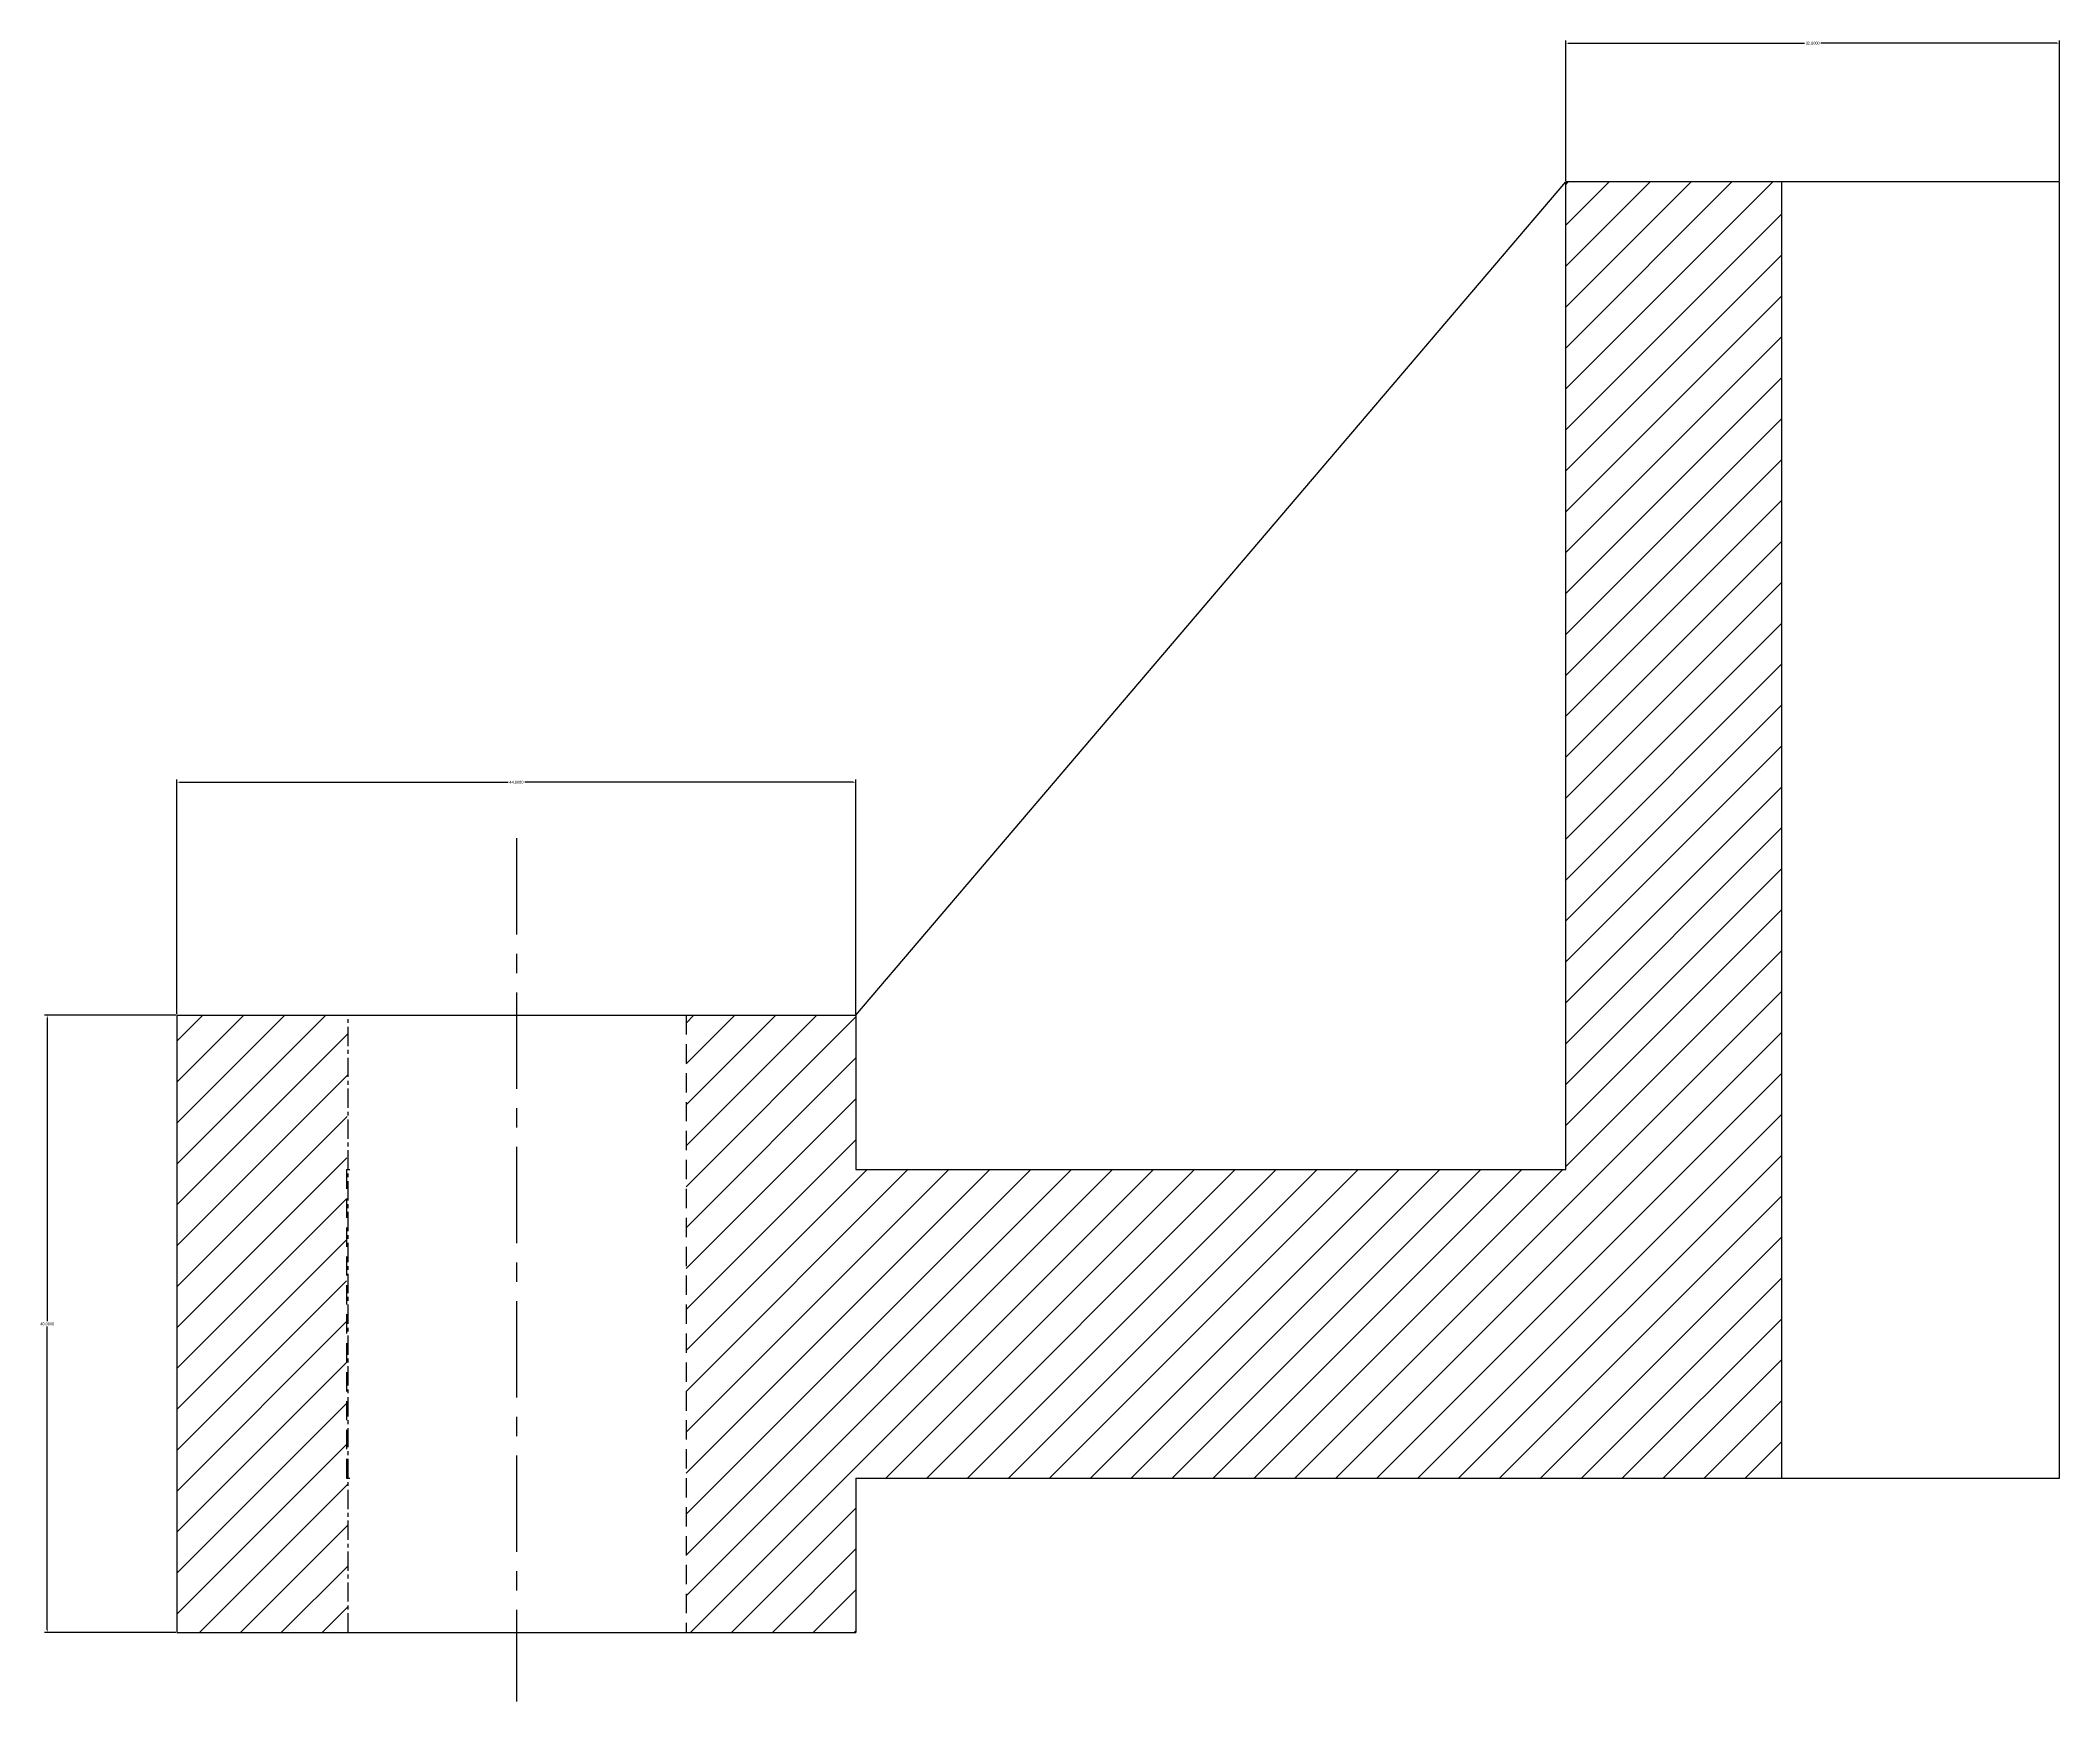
# Model space of a CAD drawing. Header units: millimetres. Extents: x -141 to 183, y -135 to 116.
# Drawn here: x -140.8 to -10, y 5.5 to 113.2 of the extents above; entities that cross this region are included whole.
import ezdxf

# ---------------------------------------------------------------- set-up
doc = ezdxf.new("R2010")
doc.units = ezdxf.units.MM
doc.header["$MEASUREMENT"] = 0
doc.linetypes.add('CENTER', pattern=[2, 1.25, -0.25, 0.25, -0.25])
doc.linetypes.add('HIDDEN', pattern=[0.375, 0.25, -0.125])
doc.styles.get("Standard").update_dxf_attribs({"font": 'arial.ttf'})
doc.dimstyles.get("Standard").update_dxf_attribs({"dimtxt": 0.18, "dimasz": 0.18, "dimexe": 0.18, "dimexo": 0.0625, "dimgap": 0.09, "dimtad": 0, "dimtih": 1, "dimtoh": 1, "dimdec": 4, "dimzin": 0, "dimdsep": 46, "dimtxsty": 'Standard', "dimcen": 0.09, "dimadec": 0, "dimazin": 0, "dimtfac": 1, "dimtdec": 4, "dimtofl": 0, "dimtmove": 0, "dimatfit": 3, "dimfxl": 1, "dimtolj": 1, "dimtzin": 0, "dimarcsym": 0})

# ---------------------------------------------------------------- blocks, each defined once
blk = doc.blocks.new('*D4')
at = {"color": 0, "lineweight": -2, "transparency": 16777216}
for p, q in [((-132, 50.06), (-132, 65.28)), ((-131.82, 65.1), (-110.54, 65.1)), ((-88.18, 65.1), (-109.46, 65.1)), ((-88, 50.06), (-88, 65.28))]:
    blk.add_line(p, q, dxfattribs=at)
at = {"color": 0, "transparency": 16777216}
for points in [[(-131.82, 65.13), (-131.82, 65.07), (-132, 65.1)], [(-88.18, 65.13), (-88.18, 65.07), (-88, 65.1)]]:
    blk.add_solid(points, dxfattribs=at)
at = {"layer": 'Defpoints', "color": 0, "transparency": 16777216}
for p in [(-88, 65.1), (-132, 50), (-88, 50)]:
    blk.add_point(p, dxfattribs=at)
at = {"color": 0, "transparency": 16777216, "insert": (-110, 65.1), "char_height": 0.18, "attachment_point": 5}
blk.add_mtext('\\A1;44.0000', dxfattribs=at)
blk = doc.blocks.new('*D10')
at = {"color": 0, "lineweight": -2, "transparency": 16777216}
for p, q in [((-132.06, 50), (-140.58, 50)), ((-140.4, 49.82), (-140.4, 30.18)), ((-140.4, 10.18), (-140.4, 29.82)), ((-132.06, 10), (-140.58, 10))]:
    blk.add_line(p, q, dxfattribs=at)
at = {"color": 0, "transparency": 16777216}
for points in [[(-140.43, 49.82), (-140.37, 49.82), (-140.4, 50)], [(-140.43, 10.18), (-140.37, 10.18), (-140.4, 10)]]:
    blk.add_solid(points, dxfattribs=at)
at = {"layer": 'Defpoints', "color": 0, "transparency": 16777216}
for p in [(-132, 50), (-140.4, 10), (-132, 10)]:
    blk.add_point(p, dxfattribs=at)
at = {"color": 0, "transparency": 16777216, "insert": (-140.4, 30), "char_height": 0.18, "attachment_point": 5}
blk.add_mtext('\\A1;40.0000', dxfattribs=at)
blk = doc.blocks.new('*D11')
at = {"color": 0, "lineweight": -2, "transparency": 16777216}
for p, q in [((-42, 104.06), (-42, 113.17)), ((-41.82, 112.99), (-26.53, 112.99)), ((-10.18, 112.99), (-25.47, 112.99)), ((-10, 104.06), (-10, 113.17))]:
    blk.add_line(p, q, dxfattribs=at)
at = {"color": 0, "transparency": 16777216}
for points in [[(-41.82, 113.02), (-41.82, 112.96), (-42, 112.99)], [(-10.18, 113.02), (-10.18, 112.96), (-10, 112.99)]]:
    blk.add_solid(points, dxfattribs=at)
at = {"layer": 'Defpoints', "color": 0, "transparency": 16777216}
for p in [(-42, 112.99), (-42, 104), (-10, 104)]:
    blk.add_point(p, dxfattribs=at)
at = {"color": 0, "transparency": 16777216, "insert": (-26, 112.99), "char_height": 0.18, "attachment_point": 5}
blk.add_mtext('\\A1;32.0000', dxfattribs=at)

msp = doc.modelspace()

# ---------------------------------------------------------------- hatches: boundary and pattern name
at = {"linetype": 'CENTER'}
h = msp.add_hatch(dxfattribs=at)
h.set_pattern_fill('ANSI31', color=256, scale=15)
h.paths.add_polyline_path([(-28, 104), (-42, 104), (-42, 40), (-88, 40), (-88, 50), (-99, 50), (-99, 10), (-88, 10), (-88, 20), (-28, 20), (-28, 40)])
h.paths.add_polyline_path([(-121, 40), (-120.90736, 50), (-132, 50), (-132, 10), (-120.90736, 10), (-120.90736, 20), (-121, 20)])

# ---------------------------------------------------------------- linework, layer by layer
for p, q in [((-88, 50), (-42, 104)), ((-10, 104), (-42, 104)), ((-42, 40), (-42, 104)), ((-28, 40), (-28, 104)), ((-10, 20), (-10, 104)), ((-132, 50), (-132, 10)), ((-132, 50), (-88, 50)), ((-88, 50), (-88, 40)), ((-121, 40), (-120.79955, 40)), ((-88, 40), (-42, 40)), ((-28, 20), (-28, 40)), ((-121, 20), (-120.79955, 20)), ((-88, 20), (-88, 10)), ((-88, 20), (-10, 20)), ((-132, 10), (-88, 10))]:
    msp.add_line(p, q)
at = {"color": 1}
msp.add_line((-10, 20), (-10, 104), dxfattribs=at)
at = {"color": 30, "linetype": 'CENTER', "ltscale": 5, "true_color": 0xf26722}
msp.add_line((-110, 61.47901), (-110, 5.52223), dxfattribs=at)
at = {"linetype": 'CENTER'}
msp.add_line((-120.90736, 10), (-120.90736, 50), dxfattribs=at)
at = {"linetype": 'HIDDEN', "ltscale": 5}
for p, q in [((-99, 50), (-99, 10)), ((-88, 50), (-88, 40)), ((-121, 40), (-121, 20)), ((-88, 20), (-88, 10))]:
    msp.add_line(p, q, dxfattribs=at)

# ---------------------------------------------------------------- dimensions: what is measured, and where the dimension line sits
at = {"color": 32, "true_color": 0xcd6928}
for base, p1, p2, picture, middle in [((-42, 112.99075), (-10, 104), (-42, 104), '*D11', (-26, 112.99075)), ((-88, 65.10236), (-132, 50), (-88, 50), '*D4', (-110, 65.10236))]:
    dim = msp.add_linear_dim(base=base, p1=p1, p2=p2, dimstyle='Standard', dxfattribs=at)
    dim.commit()
    dim.dimension.update_dxf_attribs({"geometry": picture, "text_midpoint": middle})
dim = msp.add_linear_dim(base=(-140.39721, 10), p1=(-132, 50), p2=(-132, 10), angle=90, dimstyle='Standard', dxfattribs=at)
dim.commit()
dim.dimension.update_dxf_attribs({"geometry": '*D10', "text_midpoint": (-140.39721, 30)})

doc.saveas('drawing.dxf')
